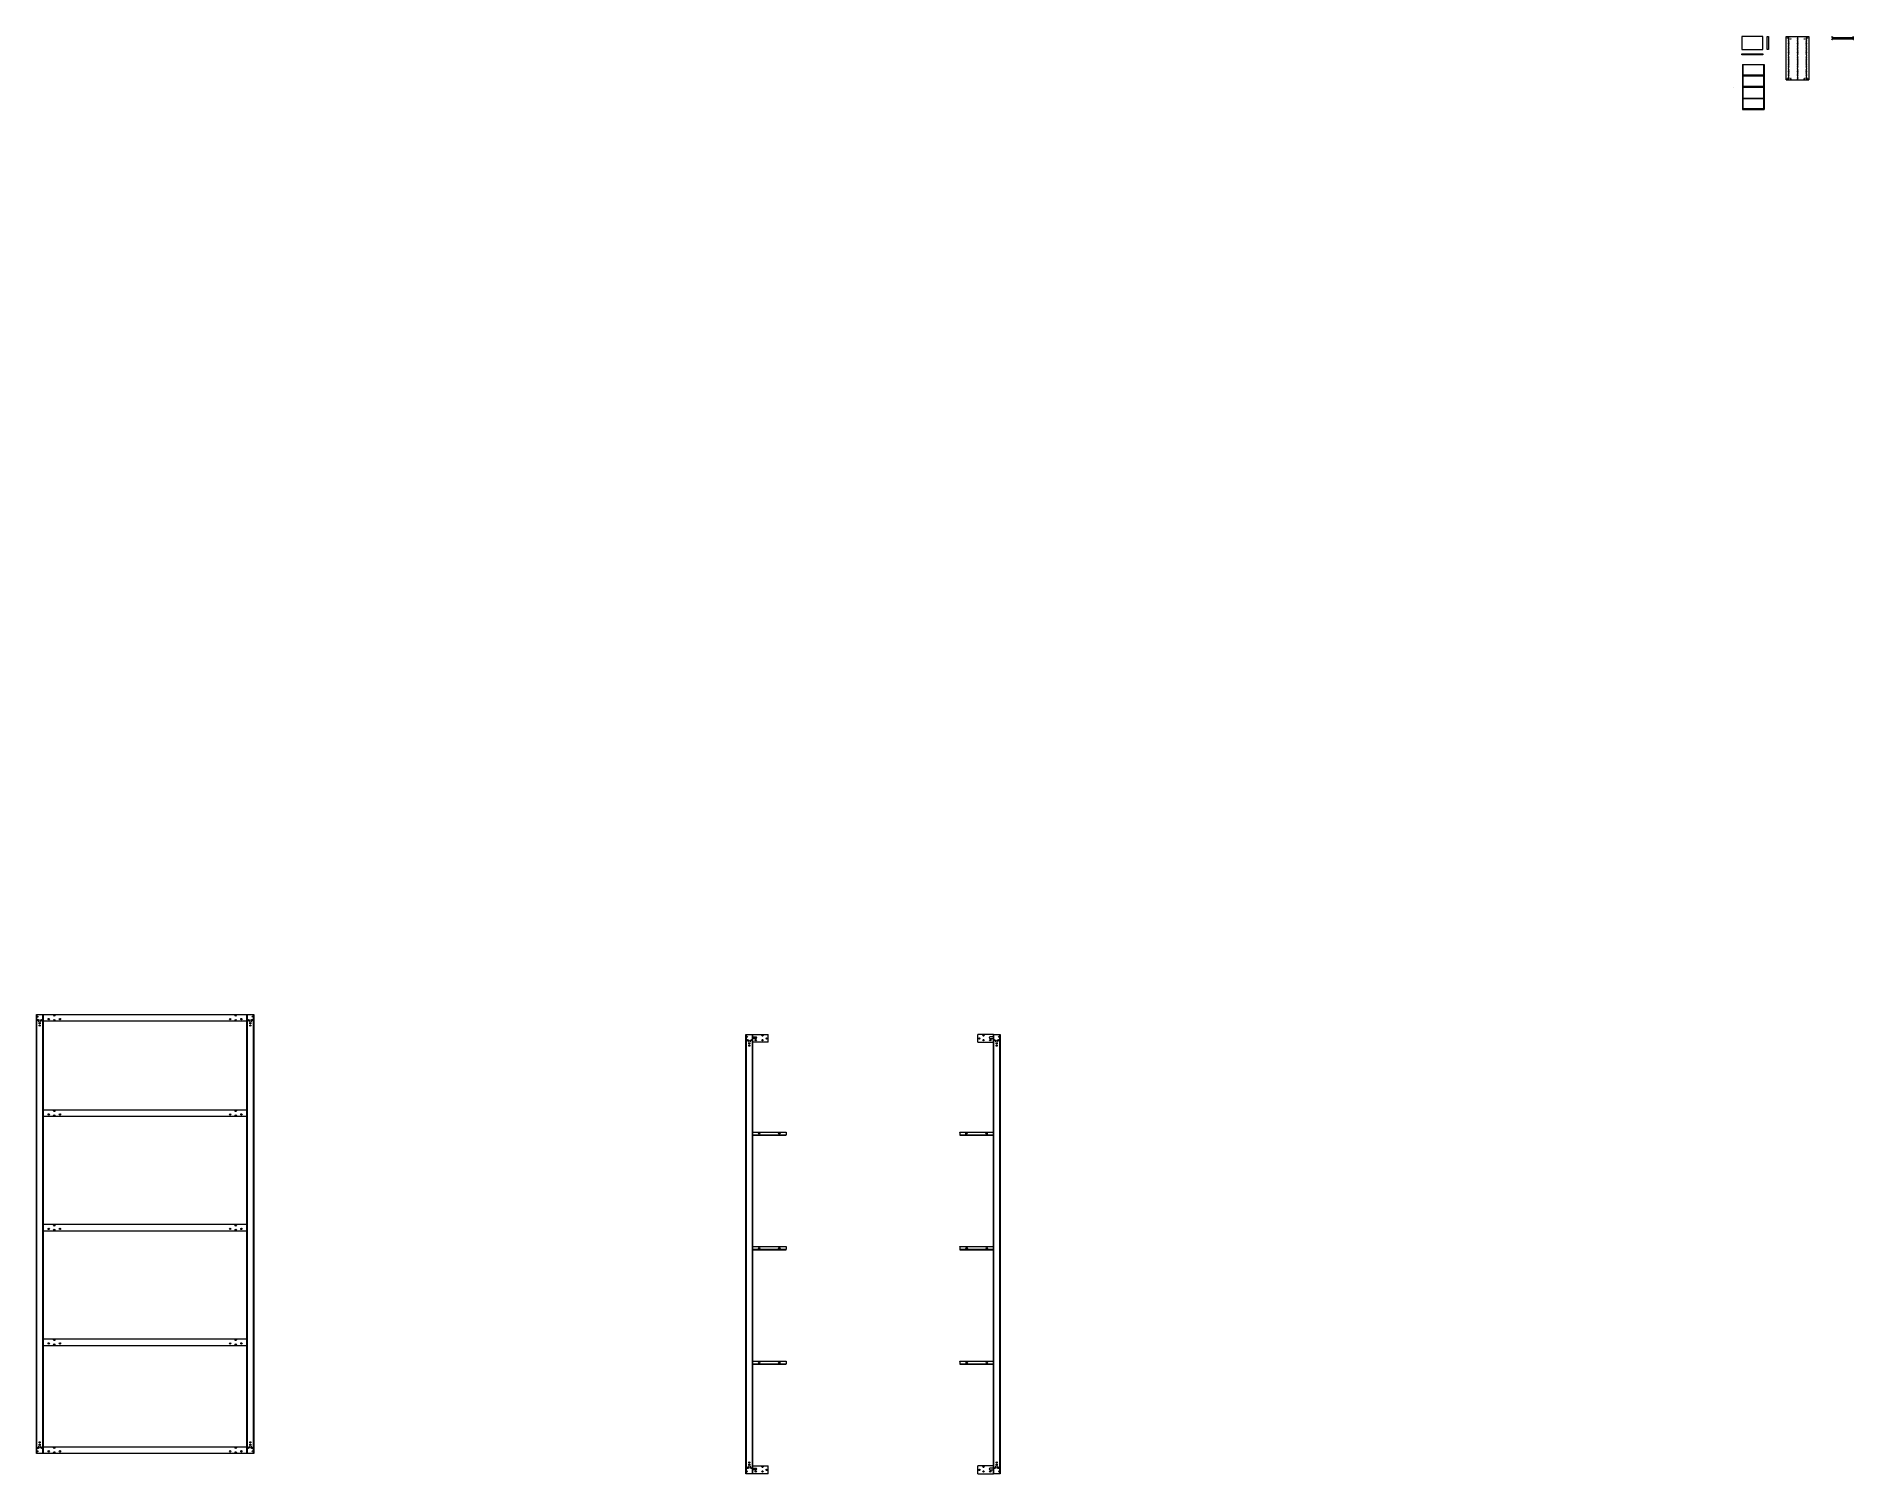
# Model space of a CAD drawing. Header units: centimetres. Extents: x -8375 to 22984, y -11838 to -1775.
# Drawn here: x 14877 to 22984, y -8190 to -1775 of the extents above; entities that cross this region are included whole.
import ezdxf

# ---------------------------------------------------------------- set-up
doc = ezdxf.new("R2010")
doc.units = ezdxf.units.CM
doc.layers.add('A-ELEV-MBE', color=8, linetype='Continuous', lineweight=9)
doc.layers.add('A-SECT-MCUT1', color=7, linetype='Continuous', lineweight=13)

msp = doc.modelspace()

# ---------------------------------------------------------------- linework, layer by layer
at = {"layer": 'A-ELEV-MBE'}
for p, q in [((22484.4, -1775.4), (22484.4, -1833.4)), ((22578.4, -1775.4), (22484.4, -1775.4)), ((22578.4, -1833.4), (22578.4, -1775.4)), ((22598.4, -1833.4), (22598.4, -1775.4)), ((22598.4, -1775.4), (22603.4, -1775.4)), ((22603.4, -1775.4), (22603.4, -1833.4)), ((22683.4, -1970), (22683.4, -1775.4)), ((22683.4, -1775.4), (22783.4, -1775.4)), ((22783, -1775.4), (22783, -1775.4)), ((22783.4, -1775.4), (22783.4, -1970)), ((22783.4, -1778.7), (22783.4, -1778.7)), ((22891.5, -1781), (22978.5, -1781)), ((22982, -1778.6), (22982, -1788.4)), ((22484.4, -1833.4), (22578.4, -1833.4)), ((22484.4, -1853.4), (22578.4, -1853.4)), ((22484.4, -1858.4), (22484.4, -1853.4)), ((22578.4, -1858.4), (22484.4, -1858.4)), ((22578.4, -1853.4), (22578.4, -1858.4)), ((22603.4, -1833.4), (22598.4, -1833.4)), ((22891.5, -1786), (22978.5, -1786)), ((22487.3, -1900.6), (22487.3, -2101.6)), ((22487.3, -1900.6), (22584.3, -1900.6)), ((22490.3, -1948.6), (22490.4, -1900.6)), ((22581.3, -1900.6), (22581.3, -1948.6)), ((22584.3, -1900.6), (22584.3, -2050.4)), ((22449.5, -2002.7), (22449.5, -2002.7)), ((22581.3, -1948.6), (22490.3, -1948.6)), ((22490.3, -1999.6), (22490.3, -1951.6)), ((22490.3, -1951.6), (22581.3, -1951.6)), ((22581.3, -1999.6), (22490.3, -1999.6)), ((22490.3, -2050.6), (22490.3, -2002.6)), ((22490.3, -2002.6), (22581.3, -2002.7)), ((22581.3, -1951.6), (22581.3, -1954.6)), ((22581.3, -1954.6), (22581.3, -1999.6)), ((22581.3, -2002.7), (22581.3, -2050.7)), ((22683.4, -1970), (22783.4, -1970)), ((22487.3, -2101.6), (22490.3, -2101.6)), ((22489.2, -2098.8), (22489.2, -2098.8)), ((22490.3, -2050.6), (22581.3, -2050.7)), ((22490.3, -2101.6), (22490.3, -2053.7)), ((22581.3, -2053.7), (22490.3, -2053.7)), ((22581.3, -2098.8), (22490.3, -2098.8)), ((22490.3, -2101.6), (22581.3, -2101.6)), ((22581.3, -2053.7), (22581.3, -2101.6)), ((22581.3, -2101.6), (22584.3, -2101.6)), ((22584.3, -2050.7), (22584.3, -2101.6)), ((14876.9, -8100.2), (14876.9, -6140.2)), ((14876.9, -6140.2), (14906.9, -6140.2)), ((14876.9, -6140.2), (14876.9, -6150.2)), ((14877.7, -6140.2), (14877.7, -8100.2)), ((14905.9, -8100.2), (14905.9, -6140.2)), ((14906.9, -6140.2), (14906.9, -8100.2)), ((14906.9, -6140.2), (15816.4, -6140.2)), ((14906.9, -6140.2), (14906.9, -6171)), ((15816.4, -6140.2), (15816.4, -6171)), ((15816.4, -8100.2), (15816.4, -6140.2)), ((15816.4, -6140.2), (15846.4, -6140.2)), ((15816.4, -6140.2), (15817.4, -6140.2)), ((15817.4, -6140.2), (15817.4, -8100.2)), ((15845.6, -8100.2), (15845.6, -6140.2)), ((15846.4, -6140.2), (15846.4, -8100.2)), ((14906.9, -6166), (14906.9, -6164)), ((15816.4, -6171), (14906.9, -6171)), ((18042.3, -8189.9), (18042.3, -6229.9)), ((18042.3, -6229.9), (18072.3, -6229.9)), ((18042.3, -6229.9), (18042.3, -6239.9)), ((18043.1, -6229.9), (18043.1, -8189.9)), ((18071.3, -8189.9), (18071.3, -6229.9)), ((18072.3, -6229.9), (18072.3, -8189.9)), ((19146, -8189.9), (19146, -6229.9)), ((19146, -6229.9), (19176, -6229.9)), ((19147, -6229.9), (19147, -8189.9)), ((19175.1, -8189.9), (19175.1, -6229.9)), ((19176, -6229.9), (19176, -8189.9)), ((14906.9, -6565.8), (15816.4, -6565.8)), ((14906.9, -6565.8), (14906.9, -6596.6)), ((15816.4, -6565.8), (15816.4, -6596.6)), ((14906.9, -6591.6), (14906.9, -6589.6)), ((15816.4, -6596.6), (14906.9, -6596.6)), ((14906.9, -7076.6), (15816.4, -7076.6)), ((14906.9, -7076.6), (14906.9, -7107.4)), ((14906.9, -7102.4), (14906.9, -7100.4)), ((15816.4, -7107.4), (14906.9, -7107.4)), ((15816.4, -7076.6), (15816.4, -7107.4)), ((14906.9, -7588), (15816.4, -7588)), ((14906.9, -7588), (14906.9, -7618.8)), ((14906.9, -7613.8), (14906.9, -7611.8)), ((15816.4, -7618.8), (14906.9, -7618.8)), ((15816.4, -7588), (15816.4, -7618.8)), ((18149.6, -7703.5), (18149.6, -7701.5)), ((14906.9, -8100.2), (14876.9, -8100.2)), ((14906.9, -8100.2), (14905.9, -8100.2)), ((14906.9, -8069.4), (15816.4, -8069.4)), ((14906.9, -8069.4), (14906.9, -8100.2)), ((14906.9, -8095.2), (14906.9, -8093.2)), ((15816.4, -8100.2), (14906.9, -8100.2)), ((15816.4, -8069.4), (15816.4, -8100.2)), ((15846.4, -8100.2), (15816.4, -8100.2)), ((15846.4, -8100.2), (15846.4, -8090.2)), ((19176, -8189.9), (19176, -8179.9)), ((18072.3, -8189.9), (18042.3, -8189.9)), ((19176, -8189.9), (19146, -8189.9))]:
    msp.add_line(p, q, dxfattribs=at)
for centre, radius in [((22688.4, -1777.4), 1), ((22688.4, -1782.4), 1), ((22693.4, -1777.4), 1), ((22693.4, -1782.4), 1), ((22703.4, -1777.4), 1), ((22733.4, -1777.4), 1), ((22733.4, -1782.4), 1), ((22763.4, -1777.4), 1), ((22773.4, -1777.4), 1), ((22773.4, -1782.4), 1), ((22778.4, -1777.4), 1), ((22778.4, -1782.4), 1), ((22693.4, -1787.4), 1), ((22693.4, -1792.4), 1), ((22693.4, -1797.4), 1), ((22693.4, -1802.4), 1), ((22693.4, -1807.4), 1), ((22693.4, -1812.4), 1), ((22693.4, -1817.4), 1), ((22693.4, -1822.4), 1), ((22693.4, -1827.4), 1), ((22693.4, -1832.4), 1), ((22693.4, -1837.4), 1), ((22693.4, -1842.4), 1), ((22693.4, -1847.4), 1), ((22693.4, -1852.4), 1), ((22693.4, -1857.4), 1), ((22693.4, -1862.4), 1), ((22703.4, -1787.4), 1), ((22733.4, -1787.4), 1), ((22733.4, -1792.4), 1), ((22733.4, -1797.4), 1), ((22733.4, -1802.4), 1), ((22733.4, -1807.4), 1), ((22733.4, -1812.4), 1), ((22733.4, -1817.4), 1), ((22733.4, -1822.4), 1), ((22733.4, -1827.4), 1), ((22733.4, -1832.4), 1), ((22733.4, -1837.4), 1), ((22733.4, -1842.4), 1), ((22733.4, -1847.4), 1), ((22733.4, -1852.4), 1), ((22733.4, -1857.4), 1), ((22733.4, -1862.4), 1), ((22763.4, -1787.4), 1), ((22773.4, -1787.4), 1), ((22773.4, -1792.4), 1), ((22773.4, -1797.4), 1), ((22773.4, -1802.4), 1), ((22773.4, -1807.4), 1), ((22773.4, -1812.4), 1), ((22773.4, -1817.4), 1), ((22773.4, -1822.4), 1), ((22773.4, -1827.4), 1), ((22773.4, -1832.4), 1), ((22773.4, -1837.4), 1), ((22773.4, -1842.4), 1), ((22773.4, -1847.4), 1), ((22773.4, -1852.4), 1), ((22773.4, -1857.4), 1), ((22773.4, -1862.4), 1), ((22693.4, -1867.4), 1), ((22693.4, -1872.4), 1), ((22693.4, -1877.4), 1), ((22693.4, -1882.4), 1), ((22693.4, -1887.4), 1), ((22693.4, -1892.4), 1), ((22693.4, -1897.4), 1), ((22693.4, -1902.4), 1), ((22693.4, -1907.4), 1), ((22693.4, -1912.4), 1), ((22693.4, -1917.4), 1), ((22693.4, -1922.4), 1), ((22693.4, -1927.4), 1), ((22693.4, -1932.4), 1), ((22693.4, -1937.4), 1), ((22693.4, -1942.4), 1), ((22733.4, -1867.4), 1), ((22733.4, -1872.4), 1), ((22733.4, -1877.4), 1), ((22733.4, -1882.4), 1), ((22733.4, -1887.4), 1), ((22733.4, -1892.4), 1), ((22733.4, -1897.4), 1), ((22733.4, -1902.4), 1), ((22733.4, -1907.4), 1), ((22733.4, -1912.4), 1), ((22733.4, -1917.4), 1), ((22733.4, -1922.4), 1), ((22733.4, -1927.4), 1), ((22733.4, -1932.4), 1), ((22733.4, -1937.4), 1), ((22733.4, -1942.4), 1), ((22773.4, -1867.4), 1), ((22773.4, -1872.4), 1), ((22773.4, -1877.4), 1), ((22773.4, -1882.4), 1), ((22773.4, -1887.4), 1), ((22773.4, -1892.4), 1), ((22773.4, -1897.4), 1), ((22773.4, -1902.4), 1), ((22773.4, -1907.4), 1), ((22773.4, -1912.4), 1), ((22773.4, -1917.4), 1), ((22773.4, -1922.4), 1), ((22773.4, -1927.4), 1), ((22773.4, -1932.4), 1), ((22773.4, -1937.4), 1), ((22773.4, -1942.4), 1), ((22688.4, -1963), 1), ((22688.4, -1968), 1), ((22693.4, -1947.4), 1), ((22693.4, -1952.4), 1), ((22693.4, -1958), 1), ((22693.4, -1963), 1), ((22693.4, -1968), 1), ((22703.4, -1963), 1), ((22703.4, -1968), 1), ((22733.4, -1947.4), 1), ((22733.4, -1952.4), 1), ((22733.4, -1958), 1), ((22733.4, -1963), 1), ((22733.4, -1968), 1), ((22763.4, -1963), 1), ((22763.4, -1968), 1), ((22773.4, -1947.4), 1), ((22773.4, -1952.4), 1), ((22773.4, -1958), 1), ((22773.4, -1963), 1), ((22773.4, -1968), 1), ((22778.4, -1963), 1), ((22778.4, -1968), 1), ((14881.2, -6150.2), 2.5), ((14931.9, -6161), 3), ((14956.9, -6145.2), 3), ((14981.9, -6161), 3), ((15741.4, -6161), 3), ((15766.4, -6145.2), 3), ((15791.4, -6161), 3), ((15842.2, -6150.2), 2.5), ((14884.4, -6165.2), 2.5), ((14891.9, -6170.2), 5), ((14891.9, -6180.2), 2.5), ((14891.9, -6190.2), 2.5), ((14901.9, -6165.2), 2.5), ((14956.9, -6166), 3), ((15766.4, -6166), 3), ((15821.4, -6165.2), 2.5), ((15831.4, -6170.2), 5), ((15831.4, -6180.2), 2.5), ((15831.4, -6190.2), 2.5), ((15838.9, -6165.2), 2.5), ((18046.6, -6239.9), 2.5), ((19171.7, -6239.9), 2.5), ((18049.8, -6254.9), 2.5), ((18057.3, -6259.9), 5), ((18057.3, -6269.9), 2.5), ((18057.3, -6279.9), 2.5), ((18067.3, -6254.9), 2.5), ((19151, -6254.9), 2.5), ((19161, -6259.9), 5), ((19161, -6269.9), 2.5), ((19161, -6279.9), 2.5), ((19168.5, -6254.9), 2.5), ((14931.9, -6586.6), 3), ((14956.9, -6570.8), 3), ((14956.9, -6591.6), 3), ((14981.9, -6586.6), 3), ((15741.4, -6586.6), 3), ((15766.4, -6570.8), 3), ((15766.4, -6591.6), 3), ((15791.4, -6586.6), 3), ((14931.9, -7097.4), 3), ((14956.9, -7081.6), 3), ((14956.9, -7102.4), 3), ((14981.9, -7097.4), 3), ((15741.4, -7097.4), 3), ((15766.4, -7081.6), 3), ((15766.4, -7102.4), 3), ((15791.4, -7097.4), 3), ((14931.9, -7608.8), 3), ((14956.9, -7593), 3), ((14956.9, -7613.8), 3), ((14981.9, -7608.8), 3), ((15741.4, -7608.8), 3), ((15766.4, -7593), 3), ((15766.4, -7613.8), 3), ((15791.4, -7608.8), 3), ((14881.2, -8090.2), 2.5), ((14884.4, -8075.2), 2.5), ((14891.9, -8070.2), 5), ((14891.9, -8050.2), 2.5), ((14891.9, -8060.2), 2.5), ((14901.9, -8075.2), 2.5), ((14931.9, -8090.2), 3), ((14956.9, -8074.4), 3), ((14956.9, -8095.2), 3), ((14981.9, -8090.2), 3), ((15741.4, -8090.2), 3), ((15766.4, -8074.4), 3), ((15766.4, -8095.2), 3), ((15791.4, -8090.2), 3), ((15821.4, -8075.2), 2.5), ((15831.4, -8070.2), 5), ((15831.4, -8050.2), 2.5), ((15831.4, -8060.2), 2.5), ((15838.9, -8075.2), 2.5), ((15842.2, -8090.2), 2.5), ((18046.6, -8179.9), 2.5), ((18049.8, -8164.9), 2.5), ((18057.3, -8159.9), 5), ((18057.3, -8139.9), 2.5), ((18057.3, -8149.9), 2.5), ((18067.3, -8164.9), 2.5), ((19151, -8164.9), 2.5), ((19161, -8159.9), 5), ((19161, -8139.9), 2.5), ((19161, -8149.9), 2.5), ((19168.5, -8164.9), 2.5), ((19171.7, -8179.9), 2.5)]:
    msp.add_circle(centre, radius, dxfattribs=at)
at = {"layer": 'A-SECT-MCUT1'}
for p, q in [((22886.1, -1778.4), (22886.1, -1778.1)), ((22887.6, -1778.1), (22886.1, -1778.1)), ((22887.6, -1778.4), (22886.1, -1778.4)), ((22886.3, -1778.6), (22886.2, -1778)), ((22886.4, -1778.6), (22886.3, -1778)), ((22886.6, -1778.6), (22886.5, -1778)), ((22886.7, -1778.6), (22886.6, -1778)), ((22886.9, -1778.6), (22886.8, -1778)), ((22887, -1778.6), (22886.9, -1778)), ((22887.2, -1778.6), (22887.1, -1778)), ((22887.3, -1778.6), (22887.2, -1778)), ((22887.5, -1778.6), (22887.4, -1778)), ((22887.6, -1778.6), (22887.6, -1778)), ((22887.6, -1778), (22888, -1778)), ((22887.6, -1778), (22887.6, -1778.1)), ((22887.6, -1778.6), (22887.6, -1778.4)), ((22888, -1778.6), (22887.6, -1778.6)), ((22888, -1777), (22889.5, -1777)), ((22888, -1777), (22888, -1778)), ((22888, -1778.6), (22888, -1780)), ((22888, -1780), (22891.5, -1780)), ((22888, -1780), (22888, -1787)), ((22889.5, -1777), (22889.5, -1780)), ((22891.5, -1787), (22891.5, -1780)), ((22978.5, -1787), (22978.5, -1780)), ((22982, -1780), (22978.5, -1780)), ((22980.5, -1777), (22980.5, -1780)), ((22982, -1777), (22980.5, -1777)), ((22982, -1778), (22982, -1777)), ((22982.3, -1778), (22982, -1778)), ((22982, -1780), (22982, -1778.6)), ((22982, -1778.6), (22982.3, -1778.6)), ((22982, -1780), (22982, -1787)), ((22982.3, -1778.6), (22982.3, -1778)), ((22982.3, -1778), (22982.3, -1778.1)), ((22982.3, -1778.1), (22983.8, -1778.1)), ((22982.3, -1778.6), (22982.3, -1778.4)), ((22982.3, -1778.4), (22983.8, -1778.4)), ((22982.5, -1778.6), (22982.6, -1778)), ((22982.6, -1778.6), (22982.7, -1778)), ((22982.8, -1778.6), (22982.9, -1778)), ((22982.9, -1778.6), (22983, -1778)), ((22983.1, -1778.6), (22983.2, -1778)), ((22983.2, -1778.6), (22983.3, -1778)), ((22983.4, -1778.6), (22983.5, -1778)), ((22983.5, -1778.6), (22983.6, -1778)), ((22983.7, -1778.6), (22983.8, -1778)), ((22983.8, -1778.4), (22983.8, -1778.1)), ((22886.1, -1788.8), (22886.1, -1788.5)), ((22887.6, -1788.5), (22886.1, -1788.5)), ((22887.6, -1788.8), (22886.1, -1788.8)), ((22886.3, -1789), (22886.2, -1788.4)), ((22886.4, -1789), (22886.3, -1788.4)), ((22886.6, -1789), (22886.5, -1788.4)), ((22886.7, -1789), (22886.6, -1788.4)), ((22886.9, -1789), (22886.8, -1788.4)), ((22887, -1789), (22886.9, -1788.4)), ((22887.2, -1789), (22887.1, -1788.4)), ((22887.3, -1789), (22887.2, -1788.4)), ((22887.5, -1789), (22887.4, -1788.4)), ((22887.6, -1788.4), (22888, -1788.4)), ((22887.6, -1788.4), (22887.6, -1788.5)), ((22887.6, -1789), (22887.6, -1788.5)), ((22888, -1789), (22887.6, -1789)), ((22888, -1787), (22891.5, -1787)), ((22888, -1787), (22888, -1788.4)), ((22888, -1789), (22888, -1790)), ((22888, -1790), (22889.5, -1790)), ((22889.5, -1790), (22889.5, -1787)), ((22982, -1787), (22978.5, -1787)), ((22980.5, -1790), (22980.5, -1787)), ((22982, -1790), (22980.5, -1790)), ((22982, -1787), (22982, -1788.4)), ((22982.3, -1788.4), (22982, -1788.4)), ((22982, -1789), (22982, -1790)), ((22982, -1789), (22982.3, -1789)), ((22982.3, -1789), (22982.3, -1788.4)), ((22982.3, -1788.4), (22982.3, -1788.5)), ((22982.3, -1788.5), (22983.8, -1788.5)), ((22982.3, -1789), (22982.3, -1788.8)), ((22982.3, -1788.8), (22983.8, -1788.8)), ((22982.5, -1789), (22982.6, -1788.4)), ((22982.6, -1789), (22982.7, -1788.4)), ((22982.8, -1789), (22982.9, -1788.4)), ((22982.9, -1789), (22983, -1788.4)), ((22983.1, -1789), (22983.2, -1788.4)), ((22983.2, -1789), (22983.3, -1788.4)), ((22983.4, -1789), (22983.5, -1788.4)), ((22983.5, -1789), (22983.6, -1788.4)), ((22983.7, -1789), (22983.8, -1788.4)), ((22983.8, -1788.8), (22983.8, -1788.5)), ((18071.3, -6229.9), (18141.3, -6229.9)), ((18071.3, -6229.9), (18071.3, -6264.9)), ((18071.3, -6239.9), (18087.7, -6239.9)), ((18141.3, -6264.9), (18141.3, -6229.9)), ((19077, -6264.9), (19077, -6229.9)), ((19147, -6229.9), (19077, -6229.9)), ((19147, -6239.9), (19130.5, -6239.9)), ((19147, -6229.9), (19147, -6264.9)), ((18087.7, -6247.9), (18071.3, -6247.9)), ((18141.3, -6264.9), (18071.3, -6264.9)), ((19077, -6264.9), (19147, -6264.9)), ((19130.5, -6247.9), (19147, -6247.9)), ((18071.3, -6667.4), (18071.3, -6665.4)), ((18071.3, -6665.4), (18221.3, -6665.4)), ((18071.3, -6667.4), (18071.3, -6677.4)), ((18221.3, -6667.4), (18071.3, -6667.4)), ((18071.3, -6677.4), (18221.3, -6677.4)), ((18071.3, -6677.4), (18071.3, -6679.4)), ((18071.3, -6679.4), (18221.3, -6679.4)), ((18149.6, -6665.4), (18149.6, -6665.4)), ((18221.3, -6665.4), (18221.3, -6665.4)), ((18221.3, -6665.4), (18221.3, -6667.4)), ((18221.3, -6667.4), (18221.3, -6677.4)), ((18221.3, -6679.4), (18221.3, -6677.4)), ((18996, -6667.4), (18996, -6665.4)), ((18996, -6665.4), (19146, -6665.4)), ((18996, -6667.4), (18996, -6677.4)), ((19146, -6667.4), (18996, -6667.4)), ((18996, -6677.4), (19146, -6677.4)), ((18996, -6677.4), (18996, -6679.4)), ((18996, -6679.4), (19146, -6679.4)), ((19146, -6665.4), (19146, -6665.4)), ((19146, -6665.4), (19146, -6667.4)), ((19146, -6667.4), (19146, -6677.4)), ((19146, -6679.4), (19146, -6677.4)), ((18071.3, -7178.3), (18071.3, -7176.3)), ((18071.3, -7176.3), (18221.3, -7176.3)), ((18071.3, -7178.3), (18071.3, -7188.3)), ((18221.3, -7178.3), (18071.3, -7178.3)), ((18071.3, -7188.3), (18221.3, -7188.3)), ((18071.3, -7188.3), (18071.3, -7190.3)), ((18071.3, -7190.3), (18221.3, -7190.3)), ((18221.3, -7176.3), (18221.3, -7176.3)), ((18221.3, -7176.3), (18221.3, -7178.3)), ((18221.3, -7178.3), (18221.3, -7188.3)), ((18221.3, -7190.3), (18221.3, -7188.3)), ((18997, -7178.3), (18997, -7176.3)), ((18997, -7176.3), (19147, -7176.3)), ((18997, -7178.3), (18997, -7188.3)), ((19147, -7178.3), (18997, -7178.3)), ((18997, -7188.3), (19147, -7188.3)), ((18997, -7188.3), (18997, -7190.3)), ((18997, -7190.3), (19147, -7190.3)), ((19147, -7176.3), (19147, -7176.3)), ((19147, -7176.3), (19147, -7178.3)), ((19147, -7178.3), (19147, -7188.3)), ((19147, -7190.3), (19147, -7188.3)), ((18071.3, -7689.7), (18071.3, -7687.7)), ((18071.3, -7687.7), (18221.3, -7687.7)), ((18071.3, -7689.7), (18071.3, -7699.7)), ((18221.3, -7689.7), (18071.3, -7689.7)), ((18071.3, -7699.7), (18221.3, -7699.7)), ((18071.3, -7699.7), (18071.3, -7701.7)), ((18221.3, -7687.7), (18221.3, -7687.7)), ((18221.3, -7687.7), (18221.3, -7689.7)), ((18221.3, -7689.7), (18221.3, -7699.7)), ((18221.3, -7701.7), (18221.3, -7699.7)), ((18997, -7689.7), (18997, -7687.7)), ((18997, -7687.7), (19147, -7687.7)), ((18997, -7689.7), (18997, -7699.7)), ((19147, -7689.7), (18997, -7689.7)), ((18997, -7699.7), (19147, -7699.7)), ((18997, -7699.7), (18997, -7701.7)), ((19147, -7687.7), (19147, -7687.7)), ((19147, -7687.7), (19147, -7689.7)), ((19147, -7689.7), (19147, -7699.7)), ((19147, -7701.7), (19147, -7699.7)), ((18071.3, -7701.7), (18221.3, -7701.7)), ((18997, -7701.7), (19147, -7701.7)), ((18071.3, -8154.9), (18141.3, -8154.9)), ((18071.3, -8154.9), (18071.3, -8189.9)), ((18071.3, -8164.9), (18087.7, -8164.9)), ((18087.7, -8172.9), (18071.3, -8172.9)), ((18141.3, -8189.9), (18141.3, -8154.9)), ((19077, -8189.9), (19077, -8154.9)), ((19147, -8154.9), (19077, -8154.9)), ((19147, -8164.9), (19130.5, -8164.9)), ((19130.5, -8172.9), (19147, -8172.9)), ((19147, -8154.9), (19147, -8189.9)), ((18141.3, -8189.9), (18071.3, -8189.9)), ((19077, -8189.9), (19147, -8189.9))]:
    msp.add_line(p, q, dxfattribs=at)
for centre in [(18116.3, -6234.9), (19102, -6234.9), (18086.3, -6254.9), (18116.3, -6254.9), (18134.3, -6247.9), (19084, -6247.9), (19102, -6254.9), (19132, -6254.9), (18101.3, -6672.4), (18191.3, -6672.4), (19026, -6672.4), (19116, -6672.4), (18101.3, -7183.3), (18191.3, -7183.3), (19027, -7183.3), (19117, -7183.3), (18101.3, -7694.7), (18191.3, -7694.7), (19027, -7694.7), (19117, -7694.7), (18086.3, -8179.9), (18116.3, -8159.9), (18116.3, -8179.9), (18134.3, -8172.9), (19084, -8172.9), (19102, -8159.9), (19102, -8179.9), (19132, -8179.9)]:
    msp.add_circle(centre, 3, dxfattribs=at)
for centre, radius, start, end in [((22887.1, -1778.3), 0.925, 341.07536, 18.92464), ((22982.9, -1778.3), 0.925, 161.07536, 198.92464), ((22887.1, -1788.7), 0.925, 341.07536, 18.92464), ((22982.9, -1788.7), 0.925, 161.07536, 198.92464), ((18086.7, -6243.9), 4.12, 283.60685, 76.39315), ((19131.5, -6243.9), 4.12, 103.60685, 256.39315), ((18086.7, -8168.9), 4.12, 283.60685, 76.39315), ((19131.5, -8168.9), 4.12, 103.60685, 256.39315)]:
    msp.add_arc(centre, radius, start, end, dxfattribs=at)

doc.saveas('drawing.dxf')
